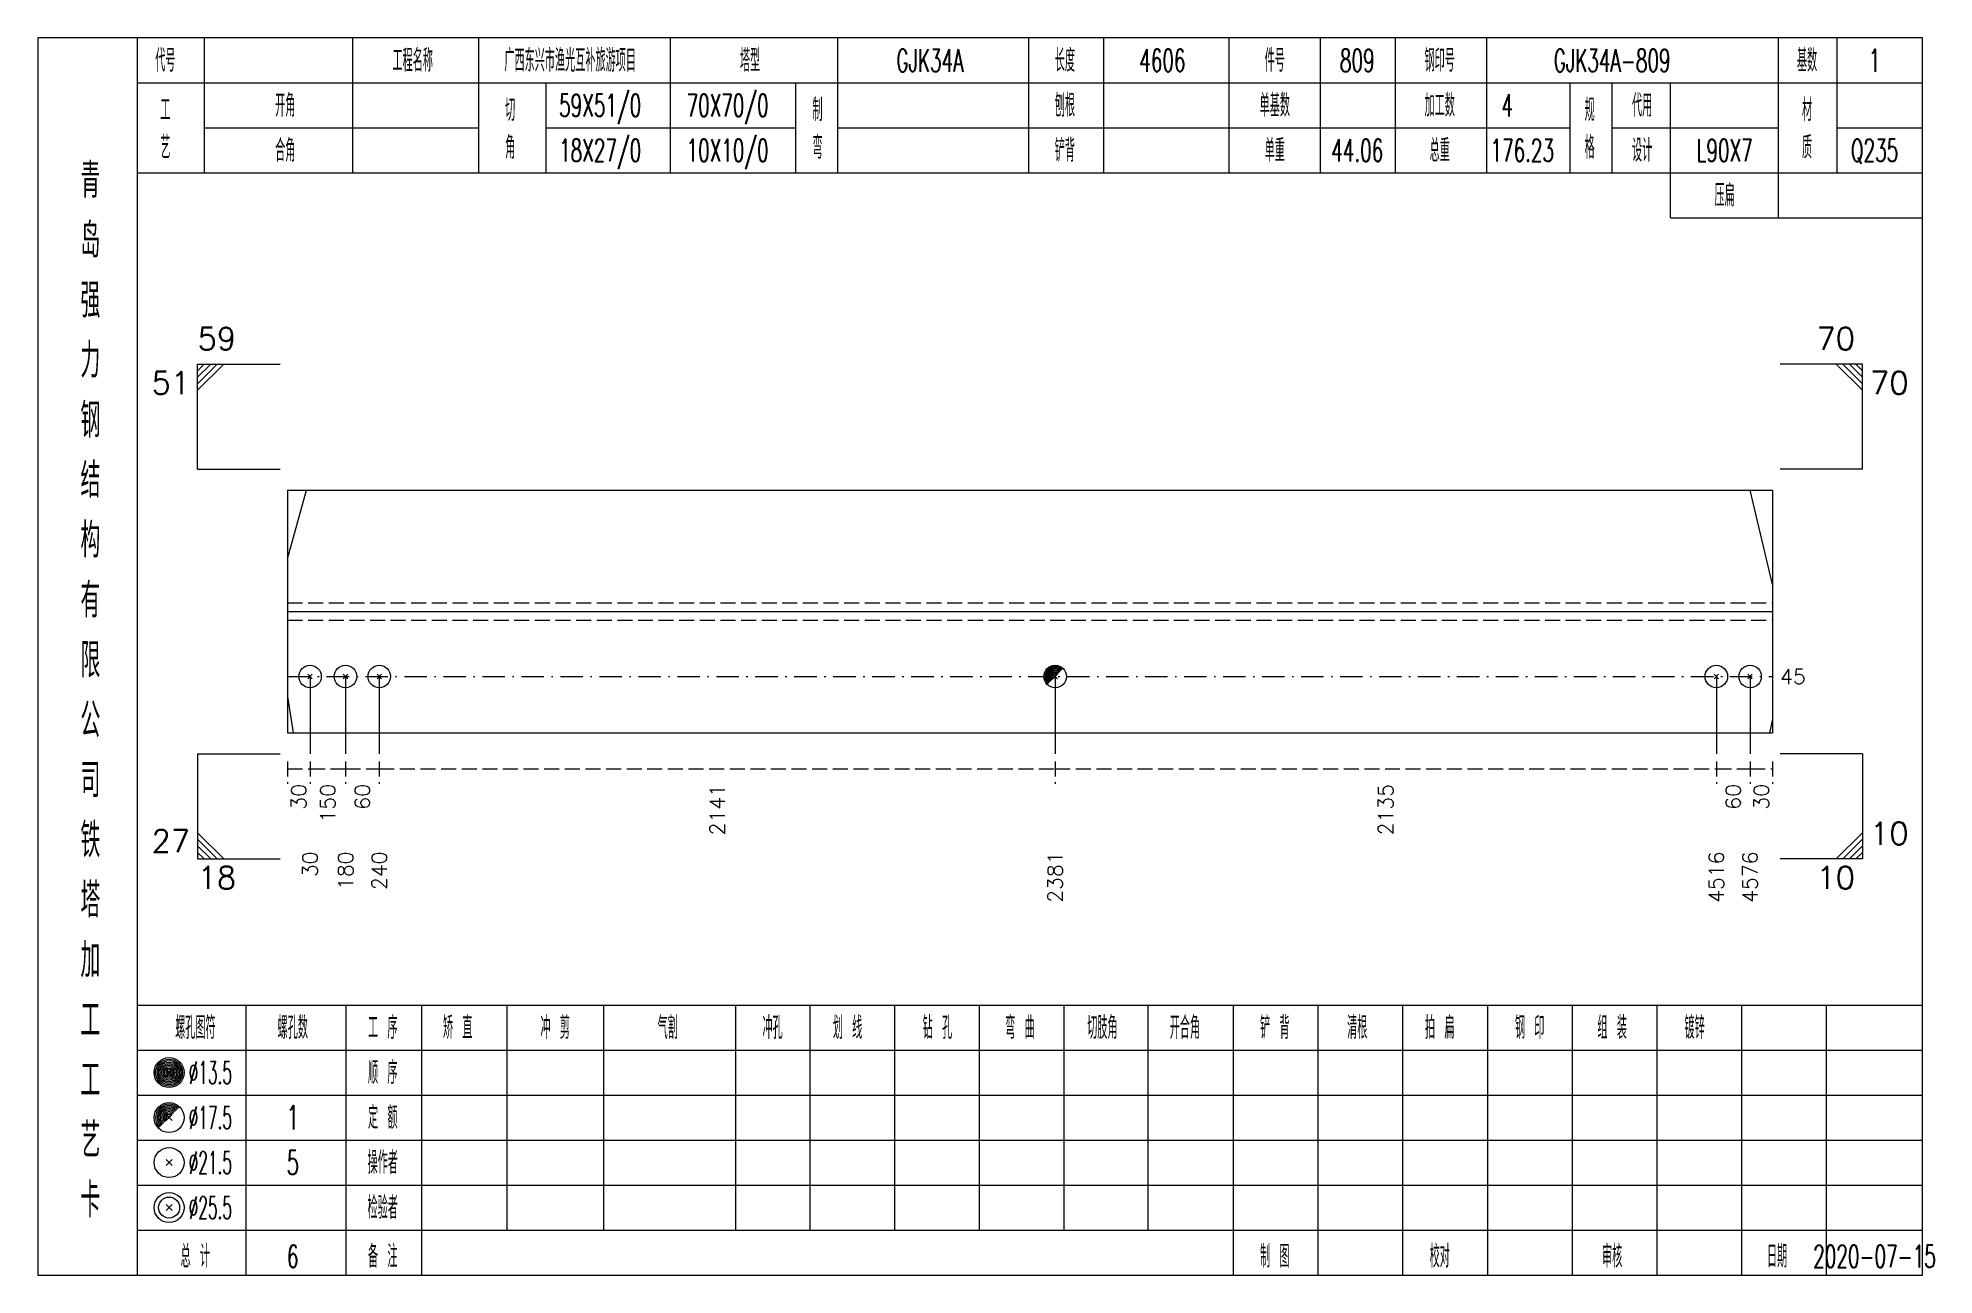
# Model space of a CAD drawing. Extents: x 0 to 2606, y -377 to 6479.
# Drawn here: x 784.2 to 1037.1, y 2975 to 3140 of the extents above; entities that cross this region are included whole.
import ezdxf
from ezdxf.enums import TextEntityAlignment as Align

# ---------------------------------------------------------------- set-up
doc = ezdxf.new("R2010")
doc.units = 0
doc.header["$MEASUREMENT"] = 0
doc.linetypes.add('一点画线', pattern=[5.2, 3, -1, 0.2, -1])
doc.linetypes.add('虚线', pattern=[2.75, 2, -0.75])
doc.layers.get('0').update_dxf_attribs({"linetype": 'CONTINUOUS', "lineweight": 25})
doc.layers.add('1', color=7, linetype='CONTINUOUS', lineweight=25)
doc.layers.add('4', color=7, linetype='CONTINUOUS', lineweight=25)
doc.styles.get("Standard").update_dxf_attribs({"font": 'simplex.shx', "width": 0.7, "height": 3, "bigfont": 'gbhzfs.shx'})

msp = doc.modelspace()

# ---------------------------------------------------------------- texts
at = {"color": 7, "linetype": 'Continuous', "lineweight": 13}
for s, p in [('59', (805.5, 3097.5)), ('10', (1028.6, 3031.5))]:
    msp.add_text(s, height=3, dxfattribs=at).set_placement(p, align=Align.BOTTOM_LEFT)
for s, p in [('70', (1026.6, 3097.5)), ('27', (804.5, 3030.5))]:
    msp.add_text(s, height=3, dxfattribs=at).set_placement(p, align=Align.BOTTOM_RIGHT)
for s, p in [('51', (804.5, 3095.5)), ('10', (1026.6, 3029.5))]:
    msp.add_text(s, height=3, dxfattribs=at).set_placement(p, align=Align.TOP_RIGHT)
for s, p in [('70', (1028.6, 3095.5)), ('18', (805.5, 3029.5))]:
    msp.add_text(s, height=3, dxfattribs=at).set_placement(p, align=Align.TOP_LEFT)
msp.add_text('45', height=2, dxfattribs=at).set_placement((1016.6, 3054.83), align=Align.MIDDLE_LEFT)
at = {"color": 8, "linetype": 'Continuous', "lineweight": 9}
for s, p in [('30', (819, 3040.5)), ('150', (822.87, 3040.5)), ('60', (827.49, 3040.5)), ('2141', (874.82, 3040.5)), ('2135', (964, 3040.5)), ('60', (1010.35, 3040.5)), ('30', (1014.1, 3040.5))]:
    msp.add_text(s, height=2, rotation=90, dxfattribs=at).set_placement(p, align=Align.MIDDLE_RIGHT)
at = {"layer": '1', "color": 7, "linetype": 'Continuous', "lineweight": 13}
for s, p in [('30', (820.5, 3031.5)), ('180', (825.24, 3031.5)), ('240', (829.74, 3031.5)), ('2381', (919.9, 3031.5)), ('4516', (1008.1, 3031.5)), ('4576', (1012.6, 3031.5))]:
    msp.add_text(s, height=2, rotation=90, dxfattribs=at).set_placement(p, align=Align.MIDDLE_RIGHT)
at = {"layer": '4', "color": 1, "linetype": 'Continuous', "lineweight": 13}
for s, height, width, p in [('代号', 3, 0.6, (801.2, 3137)), ('工程名称', 3, 0.6, (834.2, 3137)), ('广西东兴市渔光互补旅游项目', 3, 0.6, (855.2, 3137)), ('塔型', 3, 0.6, (879.2, 3137)), ('GJK34A', 3, 0.6, (903.2, 3137)), ('长度', 3, 0.6, (921.2, 3137)), ('4606', 3, 0.6, (934.2, 3137)), ('件号', 3, 0.6, (949.2, 3137)), ('809', 3, 0.6, (960.2, 3137)), ('钢印号', 3, 0.6, (971.2, 3137)), ('GJK34A-809', 3, 0.6, (994.2, 3137)), ('基数', 3, 0.6, (1020.2, 3137)), ('1', 3, 0.6, (1029.2, 3137)), ('工', 3, 0.6, (801.2, 3130.4)), ('开角', 3, 0.6, (817.2, 3131)), ('切', 3, 0.6, (847.2, 3130.4)), ('59X51/0', 3, 0.6, (859.2, 3131)), ('70X70/0', 3, 0.6, (876.2, 3131)), ('制', 3, 0.6, (888.2, 3130.4)), ('刨根', 3, 0.6, (921.2, 3131)), ('单基数', 3, 0.6, (949.2, 3131)), ('加工数', 3, 0.6, (971.2, 3131)), ('4', 3, 0.6, (980.2, 3131)), ('规', 3, 0.6, (991.2, 3130.4)), ('代用', 3, 0.6, (998.2, 3131)), ('材', 3, 0.6, (1020.2, 3130.4)), ('艺', 3, 0.6, (801.2, 3125.4)), ('合角', 3, 0.6, (817.2, 3125)), ('角', 3, 0.6, (847.2, 3125.4)), ('18X27/0', 3, 0.6, (859.2, 3125)), ('10X10/0', 3, 0.6, (876.2, 3125)), ('弯', 3, 0.6, (888.2, 3125.4)), ('铲背', 3, 0.6, (921.2, 3125)), ('单重', 3, 0.6, (949.2, 3125)), ('44.06', 3, 0.6, (960.2, 3125)), ('总重', 3, 0.6, (971.2, 3125)), ('176.23', 3, 0.6, (982.2, 3125)), ('格', 3, 0.6, (991.2, 3125.4)), ('设计', 3, 0.6, (998.2, 3125)), ('L90X7', 3, 0.6, (1009.2, 3125)), ('质', 3, 0.6, (1020.2, 3125.4)), ('Q235', 3, 0.6, (1029.2, 3125)), ('青', 4.6, 0.8, (791.2, 3121)), ('压扁', 3, 0.6, (1009.2, 3119)), ('岛', 4.6, 0.8, (791.2, 3113)), ('强', 4.6, 0.8, (791.2, 3105)), ('力', 4.6, 0.8, (791.2, 3097)), ('钢', 4.6, 0.8, (791.2, 3089)), ('结', 4.6, 0.8, (791.2, 3081)), ('构', 4.6, 0.8, (791.2, 3073)), ('有', 4.6, 0.8, (791.2, 3065)), ('限', 4.6, 0.8, (791.2, 3057)), ('公', 4.6, 0.8, (791.2, 3049)), ('司', 4.6, 0.8, (791.2, 3041)), ('铁', 4.6, 0.8, (791.2, 3033)), ('塔', 4.6, 0.8, (791.2, 3025)), ('加', 4.6, 0.8, (791.2, 3017)), ('工', 4.6, 0.8, (791.2, 3009)), ('螺孔图符', 3, 0.6, (805.2, 3008)), ('螺孔数', 3, 0.6, (818.2, 3008)), ('工 序', 3, 0.6, (830.2, 3008)), ('矫 直', 3, 0.6, (840.2, 3008)), ('冲 剪', 3, 0.6, (853.2, 3008)), ('气割', 3, 0.6, (868.2, 3008)), ('冲孔', 3, 0.6, (882.2, 3008)), ('划 线', 3, 0.6, (892.2, 3008)), ('钻 孔', 3, 0.6, (904.2, 3008)), ('弯 曲', 3, 0.6, (915.2, 3008)), ('切肢角', 3, 0.6, (926.2, 3008)), ('开合角', 3, 0.6, (937.2, 3008)), ('铲 背', 3, 0.6, (949.2, 3008)), ('清根', 3, 0.6, (960.2, 3008)), ('拍 扁', 3, 0.6, (971.2, 3008)), ('钢 印', 3, 0.6, (983.2, 3008)), ('组 装', 3, 0.6, (994.2, 3008)), ('镀锌', 3, 0.6, (1005.2, 3008)), ('工', 4.6, 0.8, (791.2, 3001)), ('%%C13.5', 3, 0.5, (807.2, 3002)), ('顺 序', 3, 0.6, (830.2, 3002)), ('%%C17.5', 3, 0.5, (807.2, 2996)), ('1', 3.2, 0.6, (818.2, 2996)), ('定 额', 3, 0.6, (830.2, 2996)), ('艺', 4.6, 0.8, (791.2, 2993)), ('%%C21.5', 3, 0.5, (807.2, 2990)), ('5', 3.2, 0.6, (818.2, 2990)), ('操作者', 3, 0.6, (830.2, 2990)), ('卡', 4.6, 0.8, (791.2, 2985)), ('%%C25.5', 3, 0.5, (807.2, 2984)), ('检验者', 3, 0.6, (830.2, 2984)), ('总 计', 3, 0.6, (805.2, 2977.5)), ('6', 3, 0.6, (818.2, 2977.5)), ('备 注', 3, 0.6, (830.2, 2977.5)), ('制 图', 3, 0.6, (949.2, 2977.5)), ('校对', 3, 0.6, (971.2, 2977.5)), ('审核', 3, 0.6, (994.2, 2977.5)), ('日期', 3, 0.6, (1016.2, 2977.5)), ('2020-07-15', 3, 0.6, (1029.2, 2977.5))]:
    msp.add_text(s, height=height, dxfattribs=dict(at, width=width)).set_placement(p, align=Align.MIDDLE_CENTER)

# ---------------------------------------------------------------- linework, layer by layer
at = {"color": 7, "linetype": 'Continuous', "lineweight": 13}
for p, q in [((805.5, 3096.5), (816.5, 3096.5)), ((805.5, 3082.5), (805.5, 3096.5)), ((806.38, 3096.5), (805.5, 3095.62)), ((807.25, 3096.5), (805.5, 3094.75)), ((808.12, 3096.5), (805.5, 3093.88)), ((809, 3096.5), (805.5, 3093)), ((1027.6, 3096.5), (1016.6, 3096.5)), ((1024.1, 3096.5), (1027.6, 3093)), ((1024.97, 3096.5), (1027.6, 3093.88)), ((1025.85, 3096.5), (1027.6, 3094.75)), ((1026.72, 3096.5), (1027.6, 3095.62)), ((1027.6, 3082.5), (1027.6, 3096.5)), ((805.5, 3082.5), (816.5, 3082.5)), ((1027.6, 3082.5), (1016.6, 3082.5)), ((817.5, 3070.51), (820.04, 3079.67)), ((1015.6, 3067.09), (1012.59, 3079.67)), ((820.5, 3054.83), (820.5, 3044.5)), ((825.24, 3054.83), (825.24, 3044.5)), ((829.74, 3054.83), (829.74, 3044.5)), ((919.9, 3054.83), (919.9, 3044.5)), ((1008.1, 3054.83), (1008.1, 3044.5)), ((1012.6, 3054.83), (1012.6, 3044.5)), ((817.5, 3052.18), (818.27, 3047.33)), ((1015.6, 3049.13), (1015.17, 3047.33)), ((805.5, 3044.5), (816.5, 3044.5)), ((805.5, 3044.5), (805.5, 3030.5)), ((1027.6, 3044.5), (1016.6, 3044.5)), ((1027.6, 3044.5), (1027.6, 3030.5)), ((809, 3030.5), (805.5, 3034)), ((808.12, 3030.5), (805.5, 3033.12)), ((1024.1, 3030.5), (1027.6, 3034)), ((1024.97, 3030.5), (1027.6, 3033.12)), ((807.25, 3030.5), (805.5, 3032.25)), ((806.38, 3030.5), (805.5, 3031.38)), ((805.5, 3030.5), (816.5, 3030.5)), ((1027.6, 3030.5), (1016.6, 3030.5)), ((1025.85, 3030.5), (1027.6, 3032.25)), ((1026.72, 3030.5), (1027.6, 3031.38))]:
    msp.add_line(p, q, dxfattribs=at)
at = {"color": 7, "linetype": 'Continuous', "lineweight": 18}
for p, q in [((817.5, 3079.67), (817.5, 3047.33)), ((817.5, 3079.67), (1015.6, 3079.67)), ((1015.6, 3079.67), (1015.6, 3047.33)), ((817.5, 3063.5), (1015.6, 3063.5))]:
    msp.add_line(p, q, dxfattribs=at)
at = {"color": 1, "linetype": '虚线', "lineweight": 18}
for p, q in [((817.5, 3064.67), (1015.6, 3064.67)), ((817.5, 3062.33), (1015.6, 3062.33))]:
    msp.add_line(p, q, dxfattribs=at)
at = {"color": 3, "linetype": '一点画线', "lineweight": 13}
msp.add_line((817.5, 3054.83), (1015.6, 3054.83), dxfattribs=at)
at = {"color": 8, "linetype": '虚线', "lineweight": 9}
for p, q in [((817.5, 3043.5), (817.5, 3040.5)), ((820.5, 3043.5), (820.5, 3040.5)), ((820.5, 3043.5), (820.5, 3040.5)), ((825.24, 3043.5), (825.24, 3040.5)), ((825.24, 3043.5), (825.24, 3040.5)), ((829.74, 3043.5), (829.74, 3040.5)), ((829.74, 3043.5), (829.74, 3040.5)), ((919.9, 3043.5), (919.9, 3040.5)), ((919.9, 3043.5), (919.9, 3040.5)), ((1008.1, 3043.5), (1008.1, 3040.5)), ((1008.1, 3043.5), (1008.1, 3040.5)), ((1012.6, 3043.5), (1012.6, 3040.5)), ((1012.6, 3043.5), (1012.6, 3040.5)), ((1015.6, 3043.5), (1015.6, 3040.5)), ((817.5, 3042.5), (820.5, 3042.5)), ((820.5, 3042.5), (825.24, 3042.5)), ((825.24, 3042.5), (829.74, 3042.5)), ((829.74, 3042.5), (919.9, 3042.5)), ((919.9, 3042.5), (1008.1, 3042.5)), ((1008.1, 3042.5), (1012.6, 3042.5)), ((1012.6, 3042.5), (1015.6, 3042.5))]:
    msp.add_line(p, q, dxfattribs=at)
at = {"layer": '1', "color": 7, "linetype": 'Continuous', "lineweight": 13}
for p, q in [((820.2, 3054.53), (820.8, 3055.13)), ((820.8, 3054.53), (820.2, 3055.13)), ((824.94, 3054.53), (825.54, 3055.13)), ((825.54, 3054.53), (824.94, 3055.13)), ((829.44, 3054.53), (830.04, 3055.13)), ((830.04, 3054.53), (829.44, 3055.13)), ((1007.8, 3054.53), (1008.4, 3055.13)), ((1008.4, 3054.53), (1007.8, 3055.13)), ((1012.3, 3054.53), (1012.9, 3055.13)), ((1012.9, 3054.53), (1012.3, 3055.13))]:
    msp.add_line(p, q, dxfattribs=at)
at = {"layer": '1', "color": 7, "linetype": 'Continuous', "lineweight": 0}
for p, q in [((919.6, 3054.53), (920.2, 3055.13)), ((919.6, 3055.13), (920.2, 3054.53))]:
    msp.add_line(p, q, dxfattribs=at)
at = {"layer": '1', "color": 7, "linetype": 'Continuous', "lineweight": 18}
msp.add_line((817.5, 3047.33), (1015.6, 3047.33), dxfattribs=at)
at = {"layer": '1', "color": 7, "linetype": 'Continuous', "lineweight": 13}
for centre in [(820.5, 3054.83), (825.24, 3054.83), (829.74, 3054.83), (919.9, 3054.83), (1008.1, 3054.83), (1012.6, 3054.83)]:
    msp.add_circle(centre, 1.5, dxfattribs=at)
for radius in [1.35, 1.2, 1.05, 0.9, 0.75, 0.6, 0.45, 0.3, 0.15]:
    msp.add_arc((919.9, 3054.83), radius, 45, 225, dxfattribs=at)
at = {"layer": '4', "color": 1, "linetype": 'Continuous', "lineweight": 18}
for p, q in [((797.5, 2975), (797.5, 3140)), ((806.4, 3122), (806.4, 3140)), ((826.2, 3122), (826.2, 3140)), ((843, 3122), (843, 3140)), ((868.6, 3122), (868.6, 3140)), ((890.9, 3122), (890.9, 3140)), ((916.4, 3122), (916.4, 3140)), ((926.4, 3122), (926.4, 3140)), ((943.1, 3122), (943.1, 3140)), ((955.3, 3122), (955.3, 3140)), ((965.3, 3122), (965.3, 3140)), ((977.5, 3122), (977.5, 3140)), ((1016.4, 3116), (1016.4, 3140)), ((1024.2, 3122), (1024.2, 3140)), ((797.5, 3134), (1035.6, 3134)), ((852, 3122), (852, 3134)), ((885.3, 3122), (885.3, 3134)), ((988.6, 3122), (988.6, 3134)), ((994.2, 3122), (994.2, 3134)), ((1002, 3116), (1002, 3134)), ((806.4, 3128), (843, 3128)), ((852, 3128), (885.3, 3128)), ((890.9, 3128), (988.6, 3128)), ((994.2, 3128), (1016.4, 3128)), ((1024.2, 3128), (1035.6, 3128)), ((797.5, 3122), (1035.6, 3122)), ((1002, 3116), (1035.6, 3116)), ((797.5, 3011), (1035.6, 3011)), ((812, 2975), (812, 3011)), ((825.3, 2975), (825.3, 3011)), ((835.4, 2975), (835.4, 3011)), ((846.8, 2981), (846.8, 3011)), ((859.7, 2981), (859.7, 3011)), ((877.3, 2981), (877.3, 3011)), ((887.2, 2981), (887.2, 3011)), ((898.5, 2981), (898.5, 3011)), ((909.8, 2981), (909.8, 3011)), ((921.1, 2981), (921.1, 3011)), ((932.3, 2981), (932.3, 3011)), ((943.7, 2981), (943.7, 3011)), ((955, 2981), (955, 3011)), ((966.3, 2981), (966.3, 3011)), ((977.6, 2981), (977.6, 3011)), ((988.9, 2981), (988.9, 3011)), ((1000.2, 2981), (1000.2, 3011)), ((1011.5, 2981), (1011.5, 3011)), ((1022.8, 2981), (1022.8, 3011)), ((797.5, 3005), (1035.6, 3005)), ((797.5, 2999), (1035.6, 2999)), ((797.5, 2993), (1035.6, 2993)), ((797.5, 2987), (1035.6, 2987)), ((797.5, 2981), (1035.6, 2981)), ((943.7, 2975), (943.7, 2981)), ((955, 2975), (955, 2981)), ((966.3, 2975), (966.3, 2981)), ((977.6, 2975), (977.6, 2981)), ((988.9, 2975), (988.9, 2981)), ((1000.2, 2975), (1000.2, 2981)), ((1011.5, 2975), (1011.5, 2981)), ((1022.8, 2975), (1022.8, 2981))]:
    msp.add_line(p, q, dxfattribs=at)
at = {"layer": '4', "color": 7, "linetype": 'Continuous', "lineweight": 13}
for p, q in [((801.5, 3001.8), (801.9, 3002.2)), ((801.9, 3001.8), (801.5, 3002.2)), ((801.3, 2989.6), (802.1, 2990.4)), ((802.1, 2989.6), (801.3, 2990.4)), ((801.3, 2983.6), (802.1, 2984.4)), ((802.1, 2983.6), (801.3, 2984.4))]:
    msp.add_line(p, q, dxfattribs=at)
at = {"layer": '4', "color": 7, "linetype": 'Continuous', "lineweight": 0}
for p, q in [((801.3, 2995.6), (802.1, 2996.4)), ((801.3, 2996.4), (802.1, 2995.6))]:
    msp.add_line(p, q, dxfattribs=at)
at = {"layer": '4', "color": 1, "linetype": 'Continuous', "lineweight": 18}
msp.add_lwpolyline([(784.2, 3140), (784.2, 2975), (1035.6, 2975), (1035.6, 3140)], close=True, dxfattribs=at)
at = {"layer": '4', "color": 7, "linetype": 'Continuous', "lineweight": 13}
for centre, radius in [((801.7, 3002), 2), ((801.7, 3002), 1.8), ((801.7, 3002), 1.6), ((801.7, 3002), 1.4), ((801.7, 3002), 1.2), ((801.7, 3002), 1), ((801.7, 3002), 0.8), ((801.7, 3002), 0.6), ((801.7, 3002), 0.4), ((801.7, 3002), 0.2), ((801.7, 2996), 2), ((801.7, 2990), 2), ((801.7, 2984), 2), ((801.7, 2984), 1.4)]:
    msp.add_circle(centre, radius, dxfattribs=at)
for radius in [1.8, 1.6, 1.4, 1.2, 1, 0.8, 0.6, 0.4, 0.2]:
    msp.add_arc((801.7, 2996), radius, 45, 225, dxfattribs=at)

msp.set_redraw_order([(e.dxf.handle, doc.entitydb.next_handle()) for e in msp.query("TEXT MTEXT ATTDEF DIMENSION ARC_DIMENSION")])  # texts and dimensions are drawn at this point

doc.saveas('drawing.dxf')
